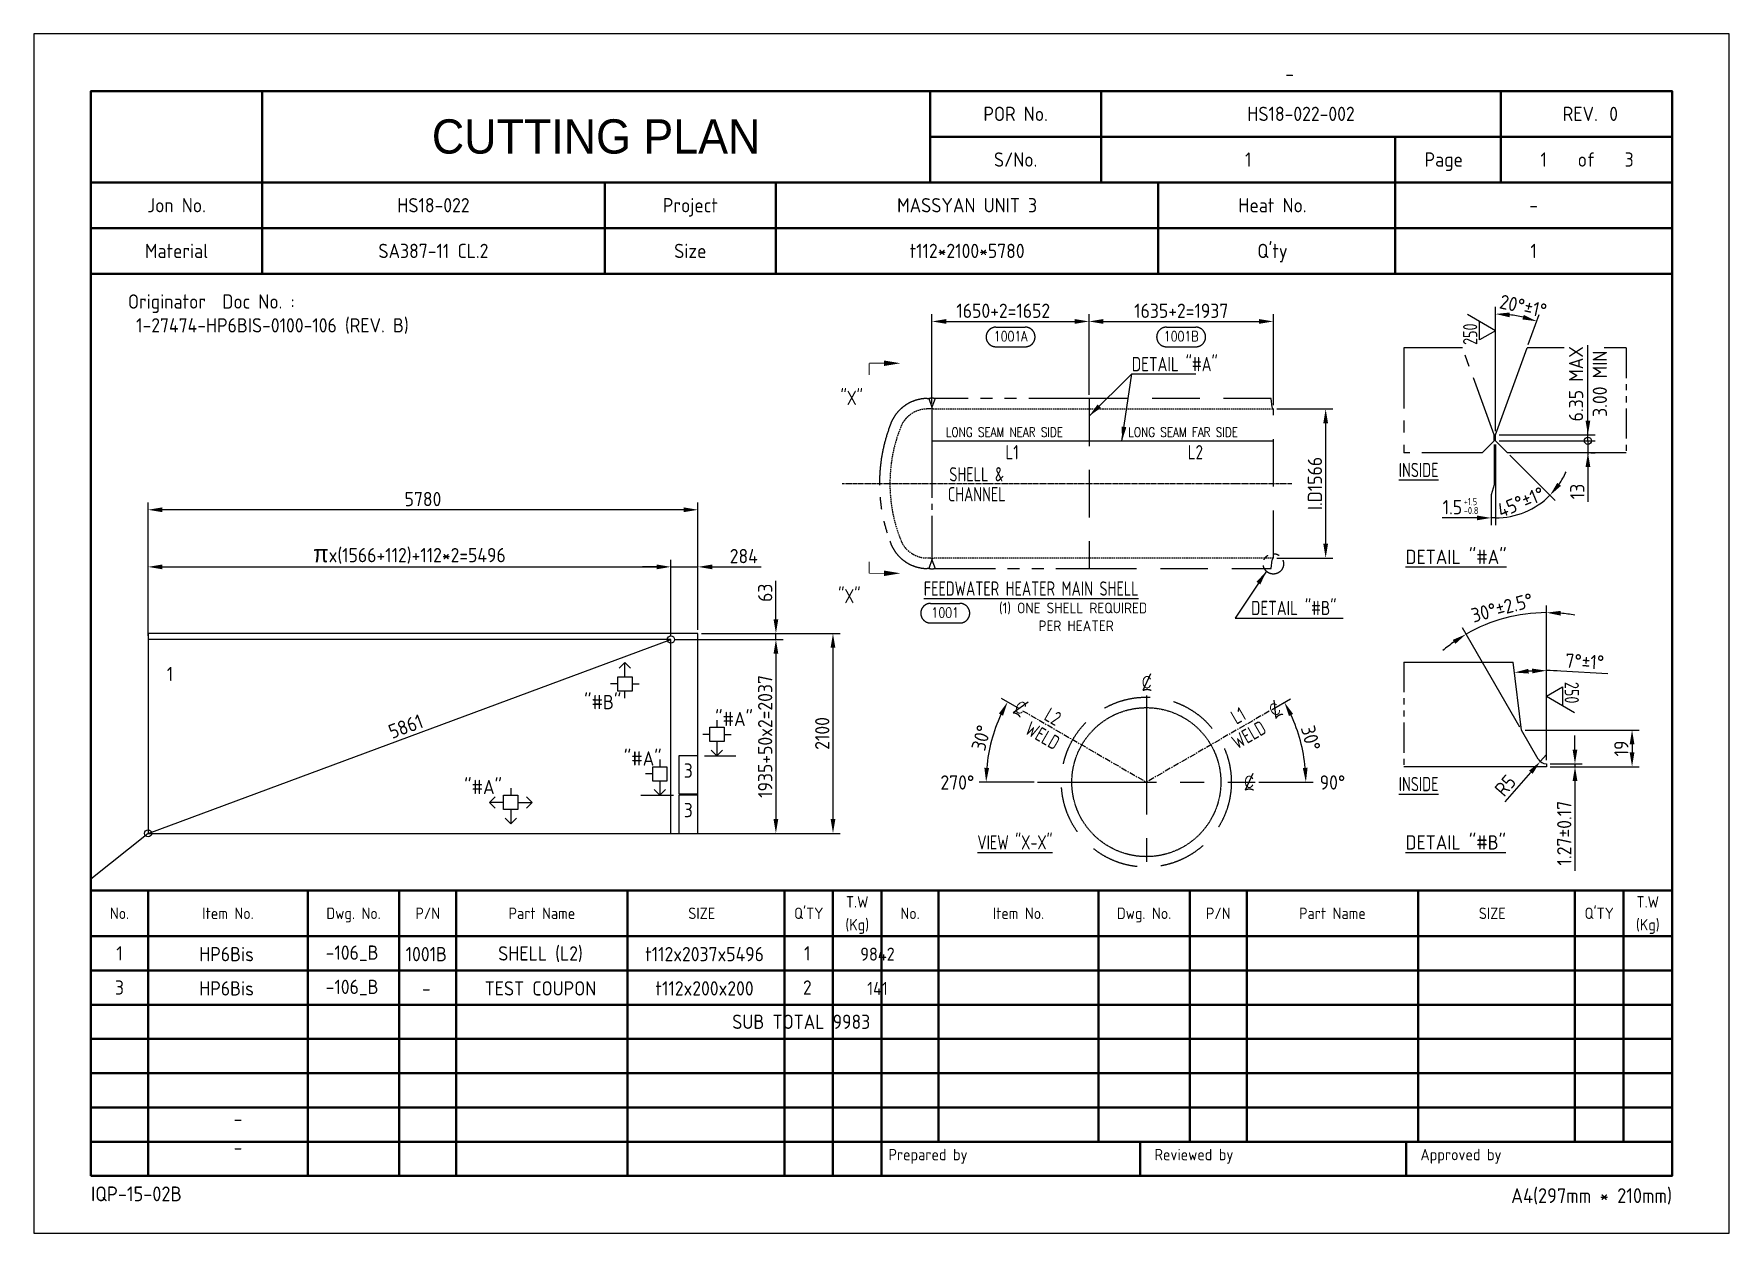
# Model space of a CAD drawing. Header units: millimetres. Extents: x -47360 to 661737, y -45870 to 354580.
# Drawn here: x 0 to 17820, y 20000 to 32600 of the extents above; entities that cross this region are included whole.
import ezdxf
from ezdxf.enums import TextEntityAlignment as Align

# ---------------------------------------------------------------- set-up
doc = ezdxf.new("R2010")
doc.units = ezdxf.units.MM
doc.header["$LTSCALE"] = 10
for name, pattern in [('CENTER', [2, 1.25, -0.25, 0.25, -0.25]), ('CONT', [1, 1, 0]), ('DASHED', [0.75, 0.5, -0.25]), ('PHANTOM', [63.5, 31.75, -6.35, 6.35, -6.35, 6.35, -6.35])]:
    doc.linetypes.add(name, pattern=pattern)
for name, color, linetype in [('01_1  112x5495.59247272367x2037', 7, 'Continuous'), ('03_4  112x400x200', 7, 'Continuous'), ('11', 2, 'Continuous'), ('12', 1, 'CENTER'), ('13', 4, 'PHANTOM'), ('14', 3, 'DASHED'), ('15', 7, 'Continuous'), ('GEN-ANN', 7, 'CONT'), ('GEN-TXT', 7, 'CONT'), ('N01_1  112x5780x2100', 3, 'Continuous'), ('T', 2, 'Continuous')]:
    doc.layers.add(name, color=color, linetype=linetype)
doc.layers.add('PAGE', color=9, linetype='Continuous', plot=False)
doc.layers.add('TITLE', color=15, linetype='Continuous', lineweight=40)
doc.styles.add('FRACTION', font='romans.shx', dxfattribs={"bigfont": 'FRACTION.shx'})
doc.styles.add('SIMPLEX', font='romans.shx', dxfattribs={"width": 0.8})
doc.styles.get("Standard").update_dxf_attribs({"font": 'isocp2.shx', "bigfont": 'whgtxt.shx'})
doc.dimstyles.new('ISO-25', dxfattribs={"dimscale": 60, "dimtxt": 2.5, "dimasz": 2.5, "dimexe": 1.25, "dimexo": 0.625, "dimtad": 1, "dimdec": 0, "dimdsep": 46, "dimtxsty": 'Standard', "dimcen": 2.5, "dimclrt": 2, "dimadec": 0, "dimazin": 0, "dimtfac": 1, "dimtdec": 0, "dimtmove": 0, "dimatfit": 3, "dimfxl": 1, "dimarcsym": 0})

msp = doc.modelspace()

# ---------------------------------------------------------------- texts
at = {"color": 2, "width": 0.8}
for rotation, p in [(90, (15172.88, 29332)), (270, (16091.38, 25791.15))]:
    msp.add_text('250', height=150, rotation=rotation, dxfattribs=at).set_placement(p)
at = {"color": 2}
for s, height, width, p in [('DETAIL "#A"', 150, 0.85, (11541.14, 29055.54)), ('"X"', 150, 0.85, (8479.93, 28700.9, 70960545.69)), ('L1', 150, 0.85, (10213.36, 28129.93, 70960545.69)), ('+1.5', 75, 0.8, (15030.4, 27648.21)), ('-0.8', 75, 0.8, (15030.4, 27554.94)), ('"X"', 150, 0.85, (8454.97, 26617.94, 70960545.69)), ('%%UFEEDWATER HEATER MAIN SHELL', 150, 0.8, (9353.91, 26697.52, 70960545.69)), ('DETAIL "#B"', 150, 0.85, (12794.7, 26493.09)), ('%%UVIEW "X-X"', 150, 0.8, (9918, 24030, 70960545.69))]:
    msp.add_text(s, height=height, dxfattribs=dict(at, width=width)).set_placement(p)
at = {"color": 3, "width": 0.85}
msp.add_text('L2', height=150, dxfattribs=at).set_placement((12129.18, 28129.93, 70960545.69))
at = {"color": 2, "width": 0.8}
for s, p in [('SHELL &', (9911.05, 27972.93)), ('%%UINSIDE', (14555.72, 28018.24)), ('CHANNEL', (9911.05, 27763.23)), ('%%UINSIDE', (14555.72, 24718.24))]:
    msp.add_text(s, height=150, dxfattribs=at).set_placement(p, align=Align.MIDDLE_CENTER)
at = {"color": 2}
for s, p in [('%%UDETAIL "#A"', (14418, 27030)), ('%%UDETAIL "#B"', (14418, 24030))]:
    msp.add_text(s, height=150, dxfattribs=at).set_placement(p)
at = {"color": 2, "width": 0.8}
for s, rotation, p in [('L2', 330, (10711.43, 25426.63)), ('L1', 30, (12660.57, 25437.33)), ('WELD', 330, (10603.56, 25227.87)), ('WELD', 30, (12771.81, 25235.2))]:
    msp.add_text(s, height=150, rotation=rotation, dxfattribs=at).set_placement(p, align=Align.MIDDLE_CENTER)
at = {"color": 2, "char_height": 150, "attachment_point": 5}
for s, insert, rotation in [('6.35 MAX\\P3.00 MIN', (16336.07, 28924.13), 90), ('45°%%P1%%D', (15631.32, 27680.28), 22.5)]:
    msp.add_mtext(s, dxfattribs=dict(at, insert=insert, rotation=rotation))
at = {"color": 2, "attachment_point": 5}
for s, insert, char_height in [('1.5', (14911.16, 27627.16), 150), ('(1) ONE SHELL REQUIRED\\P PER HEATER', (10924.11, 26474.18), 112.5), ('270%%D', (9707.55, 24734.51), 150), ('90%%D', (13650.61, 24734.51), 150)]:
    msp.add_mtext(s, dxfattribs=dict(at, insert=insert, char_height=char_height))
at = {"layer": '11', "style": 'SIMPLEX', "width": 0.8}
for s, p in [('LONG SEAM NEAR SIDE', (9586.92, 28365.97, 70960545.69)), ('LONG SEAM FAR SIDE', (11504.74, 28365.97, 70960545.69))]:
    msp.add_text(s, height=100, dxfattribs=at).set_placement(p)
at = {"layer": 'T'}
for s, p in [('"#B"', (5979.29, 25579.33)), ('"#A"', (7360.19, 25402)), ('"#A"', (6399.81, 24987)), ('"#A"', (4721.73, 24687.33))]:
    msp.add_text(s, height=150, dxfattribs=at).set_placement(p, align=Align.MIDDLE_CENTER)
at = {"layer": 'T', "insert": (988.75, 29863.33), "char_height": 150, "width": 3304.3281, "attachment_point": 1}
msp.add_mtext('Originator  Doc No. : \\P 1-27474-HP6BIS-0100-106 (REV. B)', dxfattribs=at)
at = {"layer": 'T', "color": 2, "char_height": 150, "attachment_point": 5}
for s, insert in [('1', (1431.36, 25874.98)), ('3', (6879.04, 24859.6)), ('3', (6879.04, 24444.6)), ('1', (900, 22940)), ('HP6Bis', (2025, 22931)), ('-106_B', (3345, 22940)), ('1001B', (4125, 22931)), ('SHELL (L2)', (5325, 22931)), ('t112x2037x5496', (7050, 22931)), ('1', (8130, 22940)), ('{\\H0.91667x;\\C256;9842}', (8868.04, 22931)), ('3', (900, 22580)), ('HP6Bis', (2025, 22571)), ('-106_B', (3345, 22580)), ('TEST COUPON', (5325, 22571)), ('t112x200x200', (7050, 22571)), ('2', (8130, 22580)), ('{\\H0.91667x;\\C256;141}', (8868.04, 22571)), ('-', (4125, 22571))]:
    msp.add_mtext(s, dxfattribs=dict(at, insert=insert))
at = {"layer": 'T', "color": 3, "insert": (8066.15, 22220), "char_height": 150, "attachment_point": 5}
msp.add_mtext('SUB TOTAL 9983', dxfattribs=at)

# ---------------------------------------------------------------- blocks, each defined once
blk = doc.blocks.new('CP00')
at = {"layer": 'PAGE'}
blk.add_line((20, 70), (10, 62), dxfattribs=at)
blk.add_lwpolyline([(0, 0), (297, 0), (297, 210), (0, 210)], close=True, dxfattribs=at)
at = {"layer": 'TITLE'}
for p, q in [((40, 184), (40, 200)), ((157, 184), (157, 200)), ((10, 184), (287, 184)), ((10, 168), (287, 168)), ((10, 60), (287, 60)), ((148.5, 16), (287, 16))]:
    blk.add_line(p, q, dxfattribs=at)
at = {"layer": 'TITLE', "color": 8}
for p, q in [((187, 184), (187, 200)), ((257, 184), (257, 192)), ((40, 168), (40, 184)), ((130, 168), (130, 184)), ((238.5, 168), (238.5, 184)), ((10, 176), (287, 176)), ((20, 10), (20, 60)), ((48, 10), (48, 60)), ((64, 10), (64, 60)), ((74, 10), (74, 60)), ((104, 10), (104, 60)), ((131.5, 10), (131.5, 60)), ((140, 10), (140, 60)), ((158.5, 16), (158.5, 60)), ((186.5, 16), (186.5, 60)), ((202.5, 16), (202.5, 60)), ((212.5, 16), (212.5, 60)), ((242.5, 16), (242.5, 60)), ((270, 16), (270, 60)), ((278.5, 16), (278.5, 60)), ((10, 52), (287, 52)), ((10, 46), (287, 46)), ((10, 40), (287, 40)), ((10, 34), (287, 34)), ((10, 28), (287, 28)), ((10, 22), (287, 22)), ((10, 16), (148.5, 16)), ((193.8, 16), (193.8, 10)), ((240.4, 16), (240.4, 10))]:
    blk.add_line(p, q, dxfattribs=at)
at = {"layer": 'TITLE', "color": 9}
for p, q in [((257, 192), (257, 200)), ((157, 192), (287, 192)), ((238.5, 184), (238.5, 192)), ((100, 168), (100, 184)), ((197, 168), (197, 184)), ((148.5, 10), (148.5, 60))]:
    blk.add_line(p, q, dxfattribs=at)
at = {"layer": 'TITLE', "color": 15}
blk.add_lwpolyline([(10, 10), (287, 10), (287, 200), (10, 200)], close=True, dxfattribs=at)
at = {"layer": 'PAGE', "color": 2}
blk.add_attdef('ATT_NESTINGPLANNO', text='', height=2.5, dxfattribs=at).set_placement((220, 203), align=Align.MIDDLE_CENTER)
for tag, p in [('ATT_OWNERITEMNO', (35, 7.09)), ('ATT_PARTNAME', (35, 2.09))]:
    blk.add_attdef(tag, text='', height=2.5, dxfattribs=at).set_placement(p, align=Align.MIDDLE_LEFT)
at = {"layer": 'TITLE', "color": 2}
for s, height, p in [('POR No.', 2.5, (172, 196)), ('S/No.', 2.5, (172, 188)), ('Page', 2.5, (247, 188)), ('of', 2.5, (272, 188)), ('Jon No.', 2.5, (25, 180)), ('Project', 2.5, (115, 180)), ('Heat No.', 2.5, (217, 180)), ('-', 2.5, (262.75, 180)), ('Material', 2.5, (25, 172)), ('Size', 2.5, (115, 172)), ("Q'ty", 2.5, (217, 172)), ('No.', 2, (15, 56)), ('Item No.', 2, (34, 56)), ('Dwg. No.', 2, (56, 56)), ('P/N', 2, (69, 56)), ('Part Name', 2, (89, 56)), ('SIZE', 2, (117, 56)), ("Q'TY", 2, (135.75, 56)), ('T.W', 2, (144.25, 58)), ('No.', 2, (153.5, 56)), ('Item No.', 2, (172.5, 56)), ('Dwg. No.', 2, (194.5, 56)), ('P/N', 2, (207.5, 56)), ('Part Name', 2, (227.5, 56)), ('SIZE', 2, (255.5, 56)), ("Q'TY", 2, (274.25, 56)), ('T.W', 2, (282.75, 58)), ('(Kg)', 2, (144.25, 54)), ('(Kg)', 2, (282.75, 54))]:
    blk.add_text(s, height=height, dxfattribs=at).set_placement(p, align=Align.MIDDLE_CENTER)
blk.add_text('REV.', height=2.5, dxfattribs=at).set_placement((274, 196), align=Align.MIDDLE_RIGHT)
blk.add_text('0', height=2.5, dxfattribs=at).set_placement((276, 196), align=Align.MIDDLE_LEFT)
for s, height, p in [('Prepared by', 2, (149.73, 12.75)), ('Reviewed by', 2, (196.33, 12.75)), ('Approved by', 2, (242.93, 12.75)), ('IQP-15-02B', 2.594, (10, 5.57))]:
    blk.add_text(s, height=height, dxfattribs=at).set_placement(p)
blk.add_text('A4(297mm * 210mm)', height=2.5936, dxfattribs=at).set_placement((287, 5.26), align=Align.RIGHT)
at = {"layer": 'TITLE', "color": 3, "insert": (98.5, 192), "char_height": 6, "width": 59.896, "attachment_point": 5}
blk.add_mtext('{\\fHYHeadLine-Medium|b0|i0|c129|p18;CUTTING PLAN}', dxfattribs=at)
at = {"layer": 'TITLE', "color": 2}
for tag, height, p in [('ATT_PORNO', 2.5, (222, 196)), ('ATT_CUTTINGPLANNO', 2.5, (212.75, 188)), ('ATT_PAGENO', 2.5, (264.5, 188)), ('ATT_PAGESUBTOTAL', 2.5, (279.5, 188)), ('ATT_WONO', 2.5, (70, 180)), ('ATT_PROJECT', 2.5, (163.5, 180)), ('ATT_PORWEIGHT', 2, (278.5, 89)), ('ATT_NETWEIGHT', 2, (278.5, 83)), ('ATT_SAVEWEIGHT', 2, (278.5, 77)), ('ATT_SCRAPWEIGHT', 2, (278.5, 71)), ('ATT_CUTTING', 2, (278.5, 65))]:
    blk.add_attdef(tag, text='', height=height, dxfattribs=at).set_placement(p, align=Align.MIDDLE_CENTER)
at = {"layer": 'TITLE', "color": 3}
for tag, p in [('ATT_MATERIAL', (70, 172)), ('ATT_SIZE', (163.5, 172)), ('ATT_QTY', (262.75, 172))]:
    blk.add_attdef(tag, text='', height=2.5, dxfattribs=at).set_placement(p, align=Align.MIDDLE_CENTER)
blk = doc.blocks.new('_Small')
at = {"color": 0, "linetype": 'ByBlock', "lineweight": -2}
blk.add_circle((0, 0), 0.25, dxfattribs=at)
blk = doc.blocks.new('*D48')
at = {"color": 0, "lineweight": -2, "transparency": 16777216}
for p, q in [((16336, 28538), (16336, 28688)), ((15402, 28388), (16411, 28388)), ((16336, 28325), (16336, 28388)), ((15402, 28325), (16411, 28325)), ((16336, 28325), (16336, 28175))]:
    blk.add_line(p, q, dxfattribs=at)
at = {"color": 0, "transparency": 16777216}
blk.add_solid([(16311, 28538), (16361, 28538), (16336, 28388)], dxfattribs=at)
at = {"layer": 'Defpoints', "color": 0, "transparency": 16777216}
for p in [(15364, 28388), (16336, 28388), (15364, 28325)]:
    blk.add_point(p, dxfattribs=at)
at = {"color": 0, "lineweight": -2, "transparency": 16777216, "xscale": 150, "yscale": 150, "zscale": 150, "rotation": 90}
blk.add_blockref('_Small', (16336, 28325), dxfattribs=at)
blk = doc.blocks.new('*D49')
at = {"color": 0, "lineweight": -2, "transparency": 16777216}
for p, q in [((16336, 28325), (16336, 28475)), ((15402, 28325), (16411, 28325)), ((16336, 28325), (16336, 28200)), ((16366, 28200), (16411, 28200)), ((16336, 28050), (16336, 27684))]:
    blk.add_line(p, q, dxfattribs=at)
at = {"color": 0, "transparency": 16777216}
blk.add_solid([(16311, 28050), (16361, 28050), (16336, 28200)], dxfattribs=at)
at = {"layer": 'Defpoints', "color": 0, "transparency": 16777216}
for p in [(15364, 28325), (16329, 28200), (16336, 28200)]:
    blk.add_point(p, dxfattribs=at)
at = {"color": 2, "transparency": 16777216, "insert": (16224, 27792), "char_height": 150, "attachment_point": 5, "rotation": 90}
blk.add_mtext('13', dxfattribs=at)
blk = doc.blocks.new('_None')
blk = doc.blocks.new('*D51')
at = {"color": 0, "lineweight": -2, "transparency": 16777216}
for p, q in [((15364, 28426), (15364, 29732)), ((15709, 29335), (15824, 29651))]:
    blk.add_line(p, q, dxfattribs=at)
blk.add_arc((15364, 28388), 1269, 76.7786, 83.2214, dxfattribs=at)
at = {"color": 0, "transparency": 16777216}
for points in [[(15513, 29623), (15515, 29673), (15364, 29657)], [(15662, 29647), (15647, 29600), (15798, 29581)]]:
    blk.add_solid(points, dxfattribs=at)
at = {"layer": 'Defpoints', "color": 0, "transparency": 16777216}
for p in [(15512, 29649), (15696, 29300), (15364, 28388), (15364, 28388), (15364, 28325)]:
    blk.add_point(p, dxfattribs=at)
at = {"color": 2, "transparency": 16777216, "insert": (15656, 29739), "char_height": 150, "attachment_point": 5, "rotation": 347.8243}
blk.add_mtext('20°%%P1%%D', dxfattribs=at)
blk = doc.blocks.new('*D52')
at = {"color": 0, "lineweight": -2, "transparency": 16777216}
for p, q in [((16200, 25080), (16200, 25230)), ((15938, 24930), (16275, 24930)), ((15938, 24900), (16275, 24900)), ((16200, 24930), (16200, 24900)), ((16200, 24750), (16200, 23805))]:
    blk.add_line(p, q, dxfattribs=at)
at = {"color": 0, "transparency": 16777216}
for points in [[(16175, 25080), (16225, 25080), (16200, 24930)], [(16175, 24750), (16225, 24750), (16200, 24900)]]:
    blk.add_solid(points, dxfattribs=at)
at = {"layer": 'Defpoints', "color": 0, "transparency": 16777216}
for p in [(15900, 24930), (15900, 24900), (16200, 24900)]:
    blk.add_point(p, dxfattribs=at)
at = {"color": 2, "transparency": 16777216, "insert": (16087, 24202), "char_height": 150, "attachment_point": 5, "rotation": 90}
blk.add_mtext('1.27%%P0.17', dxfattribs=at)
blk = doc.blocks.new('*D53')
at = {"color": 0, "lineweight": -2, "transparency": 16777216}
for p, q in [((15675, 25285), (16875, 25285)), ((16800, 25135), (16800, 25050)), ((15938, 24900), (16875, 24900))]:
    blk.add_line(p, q, dxfattribs=at)
at = {"color": 0, "transparency": 16777216}
for points in [[(16775, 25135), (16825, 25135), (16800, 25285)], [(16775, 25050), (16825, 25050), (16800, 24900)]]:
    blk.add_solid(points, dxfattribs=at)
at = {"layer": 'Defpoints', "color": 0, "transparency": 16777216}
for p in [(15638, 25285), (15900, 24900), (16800, 24900)]:
    blk.add_point(p, dxfattribs=at)
at = {"color": 2, "transparency": 16777216, "insert": (16687, 25092), "char_height": 150, "attachment_point": 5, "rotation": 90}
blk.add_mtext('19', dxfattribs=at)
blk = doc.blocks.new('*D54')
at = {"color": 0, "lineweight": -2, "transparency": 16777216}
for p, q in [((15900, 24968), (15900, 25985)), ((16050, 25906), (16544, 25879))]:
    blk.add_line(p, q, dxfattribs=at)
for start, end in [(93.1105, 93.8895), (86.8895, 90)]:
    blk.add_arc((15900, 23147), 2763, start, end, dxfattribs=at)
at = {"color": 0, "transparency": 16777216}
for points in [[(15715, 25879), (15710, 25929), (15563, 25890)], [(15749, 25931), (15751, 25881), (15900, 25910)]]:
    blk.add_solid(points, dxfattribs=at)
at = {"layer": 'Defpoints', "color": 0, "transparency": 16777216}
for p in [(15550, 26000), (15675, 25901), (15638, 25285), (15900, 24930), (15900, 24900)]:
    blk.add_point(p, dxfattribs=at)
at = {"color": 2, "transparency": 16777216, "insert": (16303, 26005), "char_height": 150, "attachment_point": 5, "rotation": 356.8895}
blk.add_mtext('7°%%P1%%D', dxfattribs=at)
blk = doc.blocks.new('*D55')
at = {"color": 0, "lineweight": -2, "transparency": 16777216}
for p, q in [((15900, 24968), (15900, 26594)), ((15619, 25317), (15018, 26358))]:
    blk.add_line(p, q, dxfattribs=at)
for start, end in [(90, 120), (79.8224, 84.9112), (125.0888, 130.1776)]:
    blk.add_arc((15900, 24830), 1689, start, end, dxfattribs=at)
at = {"color": 0, "transparency": 16777216}
for points in [[(16049, 26488), (16051, 26538), (15900, 26519)], [(14915, 26233), (14942, 26191), (15055, 26293)]]:
    blk.add_solid(points, dxfattribs=at)
at = {"layer": 'Defpoints', "color": 0, "transparency": 16777216}
for p in [(15607, 26494), (15638, 25285), (15813, 24980), (15900, 24930), (15900, 24900)]:
    blk.add_point(p, dxfattribs=at)
at = {"color": 2, "transparency": 16777216, "insert": (15434, 26571), "char_height": 150, "attachment_point": 5, "rotation": 15}
blk.add_mtext('30°%%P2.5%%D', dxfattribs=at)
blk = doc.blocks.new('*D56')
at = {"color": 0, "lineweight": -2, "transparency": 16777216}
for p, q in [((15900, 25030), (15834, 24954)), ((15467, 24531), (15736, 24841))]:
    blk.add_line(p, q, dxfattribs=at)
at = {"color": 0, "transparency": 16777216}
blk.add_solid([(15717, 24858), (15755, 24825), (15834, 24954)], dxfattribs=at)
at = {"layer": 'Defpoints', "color": 0, "transparency": 16777216}
for p in [(15834, 24954), (15900, 25030)]:
    blk.add_point(p, dxfattribs=at)
at = {"color": 2, "transparency": 16777216, "insert": (15467, 24703), "char_height": 150, "attachment_point": 5, "rotation": 49.0598}
blk.add_mtext('R5', dxfattribs=at)
blk = doc.blocks.new('SECT')
at = {"const_width": 0.01}
for points in [[(0, 0.163), (0, 0)], [(0, 0), (0.128, 0)]]:
    blk.add_lwpolyline(points, dxfattribs=at)
blk.add_solid([(-0.03, 0.163), (0.03, 0.163), (0, 0.343)])
blk = doc.blocks.new('$PNBR')
at = {"layer": 'GEN-ANN', "color": 7, "linetype": 'CONT'}
for p, q in [((0.125, 0.125), (0.5, 0.125)), ((0.125, -0.125), (0.5, -0.125))]:
    blk.add_line(p, q, dxfattribs=at)
for centre, start, end in [((0.125, 0), 90, 270), ((0.5, 0), 270, 90)]:
    blk.add_arc(centre, 0.125, start, end, dxfattribs=at)
at = {"layer": 'GEN-ANN', "color": 7, "linetype": 'CONT', "style": 'FRACTION'}
blk.add_attdef('PNB', text='', height=0.0938, dxfattribs=at).set_placement((0.313, -0.046), align=Align.CENTER)
blk = doc.blocks.new('*D58')
at = {"color": 0, "lineweight": -2, "transparency": 16777216}
for p, q in [((9440, 28716), (9440, 29654)), ((11092, 28807), (11092, 29654)), ((9590, 29579), (10942, 29579))]:
    blk.add_line(p, q, dxfattribs=at)
at = {"color": 0, "transparency": 16777216}
for points in [[(9590, 29604), (9590, 29554), (9440, 29579)], [(10942, 29604), (10942, 29554), (11092, 29579)]]:
    blk.add_solid(points, dxfattribs=at)
at = {"layer": 'Defpoints', "color": 0, "transparency": 16777216}
for p in [(11092, 29579), (11092, 28769), (9440, 28678)]:
    blk.add_point(p, dxfattribs=at)
at = {"color": 2, "transparency": 16777216, "insert": (10190, 29691), "char_height": 150, "attachment_point": 5}
blk.add_mtext('1650+2=1652', dxfattribs=at)
blk = doc.blocks.new('*D59')
at = {"color": 0, "lineweight": -2, "transparency": 16777216}
for p, q in [((11092, 28807), (11092, 29654)), ((13029, 28698), (13029, 29654)), ((11242, 29579), (12879, 29579))]:
    blk.add_line(p, q, dxfattribs=at)
at = {"color": 0, "transparency": 16777216}
for points in [[(11242, 29604), (11242, 29554), (11092, 29579)], [(12879, 29604), (12879, 29554), (13029, 29579)]]:
    blk.add_solid(points, dxfattribs=at)
at = {"layer": 'Defpoints', "color": 0, "transparency": 16777216}
for p in [(13029, 29579), (11092, 28769), (13029, 28660)]:
    blk.add_point(p, dxfattribs=at)
at = {"color": 2, "transparency": 16777216, "insert": (12061, 29691), "char_height": 150, "attachment_point": 5}
blk.add_mtext('1635+2=1937', dxfattribs=at)
blk = doc.blocks.new('*D60')
at = {"color": 0, "lineweight": -2, "transparency": 16777216}
for p, q in [((13067, 28659), (13654, 28659)), ((13579, 28509), (13579, 27243)), ((13067, 27093), (13654, 27093))]:
    blk.add_line(p, q, dxfattribs=at)
at = {"color": 0, "transparency": 16777216}
for points in [[(13554, 28509), (13604, 28509), (13579, 28659)], [(13554, 27243), (13604, 27243), (13579, 27093)]]:
    blk.add_solid(points, dxfattribs=at)
at = {"layer": 'Defpoints', "color": 0, "transparency": 16777216}
for p in [(13029, 28659), (13029, 27093), (13579, 27093)]:
    blk.add_point(p, dxfattribs=at)
at = {"color": 2, "transparency": 16777216, "insert": (13466, 27876), "char_height": 150, "attachment_point": 5, "rotation": 90}
blk.add_mtext('I.D1566', dxfattribs=at)
blk = doc.blocks.new('*D61')
at = {"color": 0, "lineweight": -2, "transparency": 16777216}
for p, q in [((1200, 26274), (1200, 27075)), ((1350, 27000), (6546, 27000)), ((6696, 26274), (6696, 27075))]:
    blk.add_line(p, q, dxfattribs=at)
at = {"color": 0, "transparency": 16777216}
for points in [[(1350, 27025), (1350, 26975), (1200, 27000)], [(6546, 27025), (6546, 26975), (6696, 27000)]]:
    blk.add_solid(points, dxfattribs=at)
at = {"layer": 'Defpoints', "color": 0, "transparency": 16777216}
for p in [(6696, 27000), (1200, 26237), (6696, 26237)]:
    blk.add_point(p, dxfattribs=at)
at = {"color": 2, "transparency": 16777216, "insert": (3948, 27131), "char_height": 150, "attachment_point": 5}
blk.add_mtext('{\\fGulim|b0|i0|c129|p50;\\H1.2x;π}x(1566+112)+112*2=5496', dxfattribs=at)
blk = doc.blocks.new('*D62')
at = {"color": 0, "lineweight": -2, "transparency": 16777216}
for p, q in [((6546, 27000), (6396, 27000)), ((6696, 26274), (6696, 27075)), ((6696, 27000), (6980, 27000)), ((6980, 26338), (6980, 27075)), ((7130, 27000), (7644, 27000))]:
    blk.add_line(p, q, dxfattribs=at)
at = {"color": 0, "transparency": 16777216}
for points in [[(6546, 27025), (6546, 26975), (6696, 27000)], [(7130, 27025), (7130, 26975), (6980, 27000)]]:
    blk.add_solid(points, dxfattribs=at)
at = {"layer": 'Defpoints', "color": 0, "transparency": 16777216}
for p in [(6980, 27000), (6696, 26237), (6980, 26300)]:
    blk.add_point(p, dxfattribs=at)
at = {"color": 2, "transparency": 16777216, "insert": (7462, 27113), "char_height": 150, "attachment_point": 5}
blk.add_mtext('284', dxfattribs=at)
blk = doc.blocks.new('*D63')
at = {"color": 0, "lineweight": -2, "transparency": 16777216}
for p, q in [((1200, 26337.5), (1200, 27675)), ((6980, 26337.5), (6980, 27675)), ((6830, 27600), (1350, 27600))]:
    blk.add_line(p, q, dxfattribs=at)
at = {"color": 0, "transparency": 16777216}
for points in [[(1350, 27625), (1350, 27575), (1200, 27600)], [(6830, 27625), (6830, 27575), (6980, 27600)]]:
    blk.add_solid(points, dxfattribs=at)
at = {"layer": 'Defpoints', "color": 0, "transparency": 16777216}
for p in [(1200, 27600), (1200, 26300), (6980, 26300)]:
    blk.add_point(p, dxfattribs=at)
at = {"color": 2, "transparency": 16777216, "insert": (4090, 27712.5), "char_height": 150, "attachment_point": 5}
blk.add_mtext('5780', dxfattribs=at)
blk = doc.blocks.new('*D64')
at = {"color": 0, "lineweight": -2, "transparency": 16777216}
for p, q in [((6733, 26237), (7875, 26237)), ((7800, 26087), (7800, 24350)), ((6733, 24200), (7875, 24200))]:
    blk.add_line(p, q, dxfattribs=at)
at = {"color": 0, "transparency": 16777216}
for points in [[(7775, 26087), (7825, 26087), (7800, 26237)], [(7775, 24350), (7825, 24350), (7800, 24200)]]:
    blk.add_solid(points, dxfattribs=at)
at = {"layer": 'Defpoints', "color": 0, "transparency": 16777216}
for p in [(6696, 26237), (6696, 24200), (7800, 24200)]:
    blk.add_point(p, dxfattribs=at)
at = {"color": 2, "transparency": 16777216, "insert": (7687, 25218), "char_height": 150, "attachment_point": 5, "rotation": 90}
blk.add_mtext('1935+50x2=2037', dxfattribs=at)
blk = doc.blocks.new('*D65')
at = {"color": 0, "lineweight": -2, "transparency": 16777216}
for p, q in [((7800, 26450), (7800, 26855)), ((6733, 26237), (7875, 26237)), ((7018, 26300), (7875, 26300)), ((7800, 26237), (7800, 26300)), ((7800, 26087), (7800, 25937))]:
    blk.add_line(p, q, dxfattribs=at)
at = {"color": 0, "transparency": 16777216}
for points in [[(7775, 26450), (7825, 26450), (7800, 26300)], [(7775, 26087), (7825, 26087), (7800, 26237)]]:
    blk.add_solid(points, dxfattribs=at)
at = {"layer": 'Defpoints', "color": 0, "transparency": 16777216}
for p in [(6696, 26237), (6980, 26300), (7800, 26300)]:
    blk.add_point(p, dxfattribs=at)
at = {"color": 2, "transparency": 16777216, "insert": (7687, 26728), "char_height": 150, "attachment_point": 5, "rotation": 90}
blk.add_mtext('63', dxfattribs=at)
blk = doc.blocks.new('*D66')
at = {"color": 0, "lineweight": -2, "transparency": 16777216}
for p, q in [((7018, 26300), (8475, 26300)), ((8400, 26150), (8400, 24350)), ((7018, 24200), (8475, 24200))]:
    blk.add_line(p, q, dxfattribs=at)
at = {"color": 0, "transparency": 16777216}
for points in [[(8375, 26150), (8425, 26150), (8400, 26300)], [(8375, 24350), (8425, 24350), (8400, 24200)]]:
    blk.add_solid(points, dxfattribs=at)
at = {"layer": 'Defpoints', "color": 0, "transparency": 16777216}
for p in [(6980, 26300), (6980, 24200), (8400, 24200)]:
    blk.add_point(p, dxfattribs=at)
at = {"color": 2, "transparency": 16777216, "insert": (8287, 25250), "char_height": 150, "attachment_point": 5, "rotation": 90}
blk.add_mtext('2100', dxfattribs=at)
blk = doc.blocks.new('*D67')
at = {"color": 0, "lineweight": -2, "transparency": 16777216}
blk.add_line((1200, 24200), (6696, 26237), dxfattribs=at)
at = {"layer": 'Defpoints', "color": 0, "transparency": 16777216}
for p in [(6696, 26237), (6696, 26237), (1200, 24200)]:
    blk.add_point(p, dxfattribs=at)
at = {"color": 0, "lineweight": -2, "transparency": 16777216, "xscale": 150, "yscale": 150, "zscale": 150}
for p, rotation in [((6696, 26237), 20.3377621138061), ((1200, 24200), 200.3377621138061)]:
    blk.add_blockref('_Small', p, dxfattribs=dict(at, rotation=rotation))
at = {"color": 2, "transparency": 16777216, "insert": (3909, 25324), "char_height": 150, "attachment_point": 5, "rotation": 20.3378}
blk.add_mtext('5861', dxfattribs=at)
blk = doc.blocks.new('$CL')
at = {"layer": 'GEN-TXT', "color": 2, "linetype": 'CONT'}
blk.add_line((0.031, 0.069), (-0.031, -0.069), dxfattribs=at)
blk.add_arc((0.003, -0.131), 0.0703, 61.7604, 118.2396, dxfattribs=at)
at = {"layer": 'GEN-TXT', "color": 2, "linetype": 'CONT', "style": 'FRACTION'}
blk.add_text('C', height=0.0938, dxfattribs=at).set_placement((0, 0), align=Align.MIDDLE)
blk = doc.blocks.new('*D69')
at = {"color": 0, "lineweight": -2, "transparency": 16777216}
for p, q in [((10361, 25508), (10170, 25618)), ((10514, 24738), (9935, 24738))]:
    blk.add_line(p, q, dxfattribs=at)
blk.add_arc((11694, 24738), 1685, 155.1037, 174.8963, dxfattribs=at)
at = {"color": 0, "transparency": 16777216}
for points in [[(10144, 25459), (10188, 25436), (10235, 25580)], [(10041, 24887), (9991, 24889), (10010, 24738)]]:
    blk.add_solid(points, dxfattribs=at)
at = {"layer": 'Defpoints', "color": 0, "transparency": 16777216}
for p in [(10394, 25489), (10111, 25314), (10551, 24738), (11694, 24738), (12837, 24738)]:
    blk.add_point(p, dxfattribs=at)
at = {"color": 2, "transparency": 16777216, "insert": (9958, 25203), "char_height": 150, "attachment_point": 5, "rotation": 75}
blk.add_mtext('30°', dxfattribs=at)
blk = doc.blocks.new('*D70')
at = {"color": 0, "lineweight": -2, "transparency": 16777216}
for p, q in [((13018, 25502), (13211, 25614)), ((12875, 24738), (13446, 24738))]:
    blk.add_line(p, q, dxfattribs=at)
blk.add_arc((11694, 24738), 1677, 5.1279, 24.8721, dxfattribs=at)
at = {"color": 0, "transparency": 16777216}
for points in [[(13193, 25432), (13237, 25455), (13146, 25576)], [(13389, 24889), (13339, 24887), (13371, 24738)]]:
    blk.add_solid(points, dxfattribs=at)
at = {"layer": 'Defpoints', "color": 0, "transparency": 16777216}
for p in [(12985, 25484), (13345, 25029), (10551, 24738), (11694, 24738), (12837, 24738)]:
    blk.add_point(p, dxfattribs=at)
at = {"color": 2, "transparency": 16777216, "insert": (13422, 25201), "char_height": 150, "attachment_point": 5, "rotation": 285}
blk.add_mtext('30°', dxfattribs=at)

# ---------------------------------------------------------------- dimensions: what is measured, and where the dimension line sits
dim = msp.add_linear_dim(base=(11092.19, 29578.63), p1=(9440.09, 28678.06), p2=(11092.19, 28769.06), text='1650+2=<>', dimstyle='ISO-25')
dim.commit()
dim.dimension.update_dxf_attribs({"geometry": '*D58', "text_midpoint": (10190.09, 29578.63), "dimtype": 160})
for base, p1, p2, text, picture, middle in [((13029.3, 29578.63), (11092.19, 28769.06), (13029.3, 28660.33), '1635+2=<>', '*D59', (12060.74, 29691.15)), ((6695.59, 27000), (1200, 26237), (6695.59, 26237), '{\\fGulim|b0|i0|c129|p50;\\H1.2x;π}x(1566+112)+112*2=<>', '*D61', (3947.8, 27131.25))]:
    dim = msp.add_linear_dim(base=base, p1=p1, p2=p2, text=text, dimstyle='ISO-25')
    dim.commit()
    dim.dimension.update_dxf_attribs({"geometry": picture, "text_midpoint": middle})
dim = msp.add_angular_dim_2l(base=(15511.54, 29648.52), line1=((15364.26, 28388.5), (15696.02, 29300)), line2=((15364.26, 28325), (15364.26, 28388.5)), text='<>%%P1%%D', dimstyle='ISO-25')
dim.commit()
dim.dimension.update_dxf_attribs({"geometry": '*D51', "text_midpoint": (15631.82, 29628.57), "dimtype": 162})
for base, p1, p2, text, picture, middle in [((13579.2, 27093.06), (13029.3, 28659.06), (13029.3, 27093.06), 'I.D<>', '*D60', (13465.65, 27876.06)), ((7800, 24200), (6695.59, 26237), (6695.59, 24200), '1935+50x2=<>', '*D64', (7687.45, 25218.5)), ((16800, 24900), (15637.54, 25284.6), (15900, 24900), '19', '*D53', (16687.5, 25092.3)), ((16200, 24900), (15900, 24930), (15900, 24900), '1.27%%P0.17', '*D52', (16087.49, 24202.5))]:
    dim = msp.add_linear_dim(base=base, p1=p1, p2=p2, angle=90, text=text, dimstyle='ISO-25')
    dim.commit()
    dim.dimension.update_dxf_attribs({"geometry": picture, "text_midpoint": middle})
for base, p2, text, override, picture, middle in [((16336.07, 28388.5), (15364.26, 28388.5), ' ', {"dimblk1": 'Small', "dimsah": 1}, '*D48', (16336.07, 28356.75)), ((16336.07, 28200), (16328.53, 28200), '13', {"dimblk1": 'None', "dimsah": 1}, '*D49', (16223.57, 27791.89))]:
    dim = msp.add_linear_dim(base=base, p1=(15364.26, 28325), p2=p2, angle=90, text=text, dimstyle='ISO-25', override=override)
    dim.commit()
    dim.dimension.update_dxf_attribs({"geometry": picture, "text_midpoint": middle})
for base, p1, p2, picture, middle in [((1200, 27600), (6980, 26300), (1200, 26300), '*D63', (4090, 27712.5)), ((6980, 27000), (6695.59, 26237), (6980, 26300), '*D62', (7461.9, 27112.51))]:
    dim = msp.add_linear_dim(base=base, p1=p1, p2=p2, dimstyle='ISO-25')
    dim.commit()
    dim.dimension.update_dxf_attribs({"geometry": picture, "text_midpoint": middle})
for base, p1, p2, picture, middle in [((7800, 26300), (6695.59, 26237), (6980, 26300), '*D65', (7687.5, 26727.59)), ((8400, 24200), (6980, 26300), (6980, 24200), '*D66', (8287.49, 25250))]:
    dim = msp.add_linear_dim(base=base, p1=p1, p2=p2, angle=90, dimstyle='ISO-25')
    dim.commit()
    dim.dimension.update_dxf_attribs({"geometry": picture, "text_midpoint": middle})
for base, line1, text, picture, middle in [((15606.63, 26493.77), ((15813.4, 24980), (15637.54, 25284.6)), '<>%%P2.5%%D', '*D55', (15433.62, 26570.55)), ((15675.18, 25901.24), ((15637.54, 25284.6), (15549.7, 26000)), '<>%%P1%%D', '*D54', (16303.18, 26005.23))]:
    dim = msp.add_angular_dim_2l(base=base, line1=line1, line2=((15900, 24930), (15900, 24900)), text=text, dimstyle='ISO-25')
    dim.commit()
    dim.dimension.update_dxf_attribs({"geometry": picture, "text_midpoint": middle})
dim = msp.add_aligned_dim(p1=(1200, 24200), p2=(6695.59, 26237), distance=0, dimstyle='ISO-25', override={"dimblk1": 'Small', "dimblk2": 'Small', "dimsah": 1, "dimse1": 1, "dimse2": 1})
dim.commit()
dim.dimension.update_dxf_attribs({"geometry": '*D67', "text_midpoint": (3908.7, 25323.99)})
for base, line2, picture, middle in [((10111.31, 25314.23), ((10393.52, 25489.06), (11694.24, 24738.09)), '*D69', (9958.46, 25203.19)), ((13345.34, 25029.23), ((12985.35, 25483.51), (11694.24, 24738.09)), '*D70', (13422.35, 25201.14))]:
    dim = msp.add_angular_dim_2l(base=base, line1=((10551.11, 24738.09), (12837.37, 24738.09)), line2=line2, dimstyle='ISO-25')
    dim.commit()
    dim.dimension.update_dxf_attribs({"geometry": picture, "text_midpoint": middle})
dim = msp.add_radius_dim(center=(15900, 25030), mpoint=(15834.47, 24954.46), text='R5', dimstyle='ISO-25')
dim.commit()
dim.dimension.update_dxf_attribs({"geometry": '*D56', "text_midpoint": (15467.33, 24702.9)})

# ---------------------------------------------------------------- linework, layer by layer
for p, q in [((16336.07, 28688.5), (16336.07, 29328.75)), ((15349.26, 28287.5), (15349.26, 27863.58)), ((15364.26, 28287.5), (15364.26, 27439.66)), ((15515.78, 28173.48), (15990.29, 27698.97)), ((15349.26, 27863.58), (15319.26, 27756.58)), ((15319.26, 27756.58), (15319.26, 27439.66)), ((15169.26, 27514.66), (14803.05, 27514.66)), ((15364.26, 27514.66), (15319.26, 27514.66)), ((7050.47, 25015), (7380.23, 25015)), ((6379.77, 24600), (6725.05, 24600))]:
    msp.add_line(p, q)
for start, end in [(325.621043, 336.242086), (270, 315)]:
    msp.add_arc((15364.26, 28325), 810.34, start, end)
for points in [[(16052.29, 27851.46), (16013.82, 27883.39), (15937.26, 27752)], [(15169.26, 27539.66), (15169.26, 27489.66), (15319.26, 27514.66)]]:
    msp.add_solid(points)
at = {"layer": '01_1  112x5495.59247272367x2037'}
msp.add_lwpolyline([(6695.59, 24200), (6695.59, 26237), (1200, 26237), (1200, 24200)], close=True, dxfattribs=at)
at = {"layer": '03_4  112x400x200'}
for points in [[(6980, 25015), (6780, 25015), (6780, 24615), (6980, 24615)], [(6980, 24600), (6780, 24600), (6780, 24200), (6980, 24200)]]:
    msp.add_lwpolyline(points, close=True, dxfattribs=at)
at = {"layer": '11', "color": 3}
for p, q in [((15364.26, 28388.5), (15696.02, 29300)), ((16087.59, 29300), (15696.02, 29300)), ((16736.87, 29300), (16505.33, 29300)), ((15364.26, 28325), (15364.26, 28388.5)), ((15489.26, 28200), (15364.26, 28325)), ((16736.87, 28200), (15489.26, 28200)), ((14400, 26000), (15549.7, 26000)), ((15637.54, 25284.6), (15549.7, 26000)), ((15813.4, 24980), (15637.54, 25284.6)), ((15900, 24900), (14400, 24900)), ((15900, 24930), (15900, 24900)), ((15900, 24930), (15900, 24900)), ((15900, 24930), (15900, 24900))]:
    msp.add_line(p, q, dxfattribs=at)
msp.add_arc((15900, 25030), 100, 210, 270, dxfattribs=at)
at = {"layer": '12', "linetype": 'CENTER', "ltscale": 2}
msp.add_line((8497.02, 27876.06), (13223.26, 27876.06), dxfattribs=at)
at = {"layer": '12', "ltscale": 5}
for p in [(10393.52, 25489.06), (12985.35, 25483.51)]:
    msp.add_line(p, (11694.24, 24738.09), dxfattribs=at)
at = {"layer": '12', "linetype": 'CENTER', "ltscale": 100}
for p, q in [((11694.24, 25649.36), (11694.24, 23826.83)), ((10551.11, 24738.09), (12837.37, 24738.09))]:
    msp.add_line(p, q, dxfattribs=at)
at = {"layer": '13', "ltscale": 2}
for p, q in [((15017.5, 29300), (14400, 29300)), ((14400, 29300), (14400, 28200)), ((15349.26, 28388.5), (15017.5, 29300)), ((11092.19, 28769.06), (9473.21, 28769.06)), ((15224.26, 28200), (14400, 28200)), ((15224.26, 28200), (15349.26, 28325)), ((9473.21, 26983.06), (11092.19, 26983.06))]:
    msp.add_line(p, q, dxfattribs=at)
at = {"layer": '13'}
for p, q in [((16736.87, 29300), (16736.87, 28200)), ((9473.21, 28769.06), (9440.09, 28678.06)), ((15349.26, 28325), (15349.26, 28388.5)), ((9440.09, 27074.06), (9473.21, 26983.06)), ((14400, 26000), (14400, 24900))]:
    msp.add_line(p, q, dxfattribs=at)
at = {"layer": '13', "ltscale": 3}
msp.add_line((9440.09, 28678.06), (9440.09, 27074.06), dxfattribs=at)
at = {"layer": '13'}
msp.add_lwpolyline([(9390.09, 28769.06), (9406.97, 28769.06), (9440.09, 28678.06), (9440.09, 27074.06), (9406.97, 26983.06), (9390.09, 26983.06)], dxfattribs=at)
msp.add_circle((13029.3, 27031.79), 107.08, dxfattribs=at)
at = {"layer": '13', "ltscale": 2}
for centre, radius, start, end in [((9392.73, 28355.45), 413.61, 90.36608, 162.394368), ((10605.99, 27876.06), 1717.4, 159.391225, 200.608775), ((9392.73, 27396.66), 413.61, 197.605632, 269.63392)]:
    msp.add_arc(centre, radius, start, end, dxfattribs=at)
at = {"layer": '13'}
for centre, start, end in [((9440.09, 28562.69), 80.882154, 99.117846), ((9440.09, 27189.43), 260.882154, 279.117846)]:
    msp.add_arc(centre, 209.01, start, end, dxfattribs=at)
at = {"layer": '14', "ltscale": 100}
for p, q in [((13005, 28769.06), (11092.19, 28769.06)), ((11092.19, 28769.06), (11092.19, 26983.06)), ((13016.17, 28678.06), (13005, 28769.06)), ((13024.97, 28662.83), (13016.17, 28678.06)), ((13029.3, 27093.06), (13029.3, 28659.06)), ((13024.97, 27089.29), (13016.17, 27074.06)), ((11092.19, 26983.06), (13005, 26983.06)), ((13005, 26983.06), (13016.17, 27074.06))]:
    msp.add_line(p, q, dxfattribs=at)
at = {"layer": '14', "color": 6}
msp.add_line((9453.09, 28659.06), (9440.09, 28672.06), dxfattribs=at)
at = {"layer": '14', "color": 6, "ltscale": 3}
msp.add_line((9453.09, 28659.06), (13029.3, 28659.06), dxfattribs=at)
at = {"layer": '14', "color": 6, "linetype": 'ByBlock'}
msp.add_line((11092.19, 28322.56), (9440.09, 28322.56), dxfattribs=at)
at = {"layer": '14', "linetype": 'DASHED'}
msp.add_line((13029.3, 28322.56), (11092.19, 28322.56), dxfattribs=at)
at = {"layer": '14', "color": 6}
for points in [[(9440.09, 28672.06), (9427.09, 28659.06), (9390.09, 28659.06)], [(9440.09, 27080.06), (9427.09, 27093.06), (9390.09, 27093.06)]]:
    msp.add_lwpolyline(points, dxfattribs=at)
at = {"layer": '14', "ltscale": 100}
for points in [[(13029.3, 28660.33), (13029.3, 28659.06), (13029.3, 28659.06), (13029.3, 28659.06)], [(13029.3, 27091.79), (13029.3, 27093.06), (13029.3, 27093.06), (13029.3, 27093.06)]]:
    msp.add_lwpolyline(points, dxfattribs=at)
at = {"layer": '14', "color": 6, "ltscale": 3}
msp.add_lwpolyline([(13029.3, 27093.06), (9453.09, 27093.06), (9440.09, 27080.06)], dxfattribs=at)
at = {"layer": '14', "ltscale": 100}
msp.add_circle((11694.24, 24738.09), 893, dxfattribs=at)
at = {"layer": '14', "color": 6}
msp.add_circle((11694.24, 24738.09), 783, dxfattribs=at)
at = {"layer": '14', "color": 6, "ltscale": 3}
for centre, radius, start, end in [((9392.74, 28355.45), 303.62, 90.5, 153.973975), ((10605.99, 27876.06), 1607.4, 157.596868, 202.403132), ((9392.74, 27396.67), 303.62, 206.026025, 269.5)]:
    msp.add_arc(centre, radius, start, end, dxfattribs=at)
at = {"layer": '14', "ltscale": 100}
for centre, start, end in [((13029.3, 28665.33), 210, 270), ((13029.3, 27086.79), 90, 150)]:
    msp.add_arc(centre, 5, start, end, dxfattribs=at)
at = {"layer": '15'}
for p, q in [((15364.26, 29481.37), (15069.07, 29651.8)), ((15195.46, 29383.91), (15195.46, 29578.83)), ((15364.26, 29481.37), (15195.46, 29383.91)), ((11540.81, 29029.97), (12214.08, 29029.97)), ((12627.36, 26460.61), (13763.25, 26460.61)), ((15900, 25641.79), (16068.8, 25739.24)), ((16068.8, 25739.24), (16068.8, 25544.33)), ((15900, 25641.79), (16195.2, 25471.35))]:
    msp.add_line(p, q, dxfattribs=at)
at = {"layer": 'N01_1  112x5780x2100'}
msp.add_lwpolyline([(6980, 24200), (6980, 26300), (1200, 26300), (1200, 24200)], close=True, dxfattribs=at)
at = {"layer": 'T'}
for p, q in [((6212.8, 25845.46), (6212.8, 25995.46)), ((6137.8, 25770.46), (6062.8, 25770.46)), ((6212.8, 25620.46), (6212.8, 25695.46)), ((6287.8, 25770.46), (6362.8, 25770.46)), ((7180.12, 25390), (7180.12, 25315)), ((7105.12, 25240), (7030.12, 25240)), ((7180.12, 25165), (7180.12, 25015)), ((7255.12, 25240), (7330.12, 25240)), ((6579.88, 24975), (6579.88, 24900)), ((6504.88, 24825), (6429.88, 24825)), ((5012.8, 24675.33), (5012.8, 24600.33)), ((6579.88, 24750), (6579.88, 24600)), ((4937.8, 24525.33), (4787.8, 24525.33)), ((5012.8, 24450.33), (5012.8, 24300.33)), ((5087.8, 24525.33), (5237.8, 24525.33))]:
    msp.add_line(p, q, dxfattribs=at)
for points in [[(6137.8, 25845.46), (6287.8, 25845.46), (6287.8, 25695.46), (6137.8, 25695.46)], [(7105.12, 25315), (7255.12, 25315), (7255.12, 25165), (7105.12, 25165)], [(6504.88, 24900), (6654.88, 24900), (6654.88, 24750), (6504.88, 24750)], [(4937.8, 24600.33), (5087.8, 24600.33), (5087.8, 24450.33), (4937.8, 24450.33)]]:
    msp.add_lwpolyline(points, close=True, dxfattribs=at)
for points in [[(6152.8, 25935.46), (6212.8, 25995.46), (6272.8, 25935.46)], [(7120.12, 25075), (7180.12, 25015), (7240.12, 25075)], [(6519.88, 24660), (6579.88, 24600), (6639.88, 24660)], [(4847.8, 24585.33), (4787.8, 24525.33), (4847.8, 24465.33)], [(5177.8, 24585.33), (5237.8, 24525.33), (5177.8, 24465.33)], [(4952.8, 24360.33), (5012.8, 24300.33), (5072.8, 24360.33)]]:
    msp.add_lwpolyline(points, dxfattribs=at)

# ---------------------------------------------------------------- block references
ref = msp.add_blockref('CP00', (0, 20000), dxfattribs=dict(xscale=60, yscale=60, zscale=60))
ref.add_attrib('ATT_WONO', 'HS18-022', dxfattribs={"layer": 'TITLE', "color": 2, "height": 150}).set_placement((4200, 30800), align=Align.MIDDLE_CENTER)
ref.add_attrib('ATT_PROJECT', 'MASSYAN UNIT 3', dxfattribs={"layer": 'TITLE', "color": 2, "height": 150}).set_placement((9810, 30800), align=Align.MIDDLE_CENTER)
ref.add_attrib('ATT_PORNO', 'HS18-022-002', dxfattribs={"layer": 'TITLE', "color": 2, "height": 150}).set_placement((13320, 31760), align=Align.MIDDLE_CENTER)
ref.add_attrib('ATT_OWNERITEMNO', '-', dxfattribs={"layer": 'PAGE', "color": 2, "height": 150}).set_placement((2100, 21200), align=Align.MIDDLE_LEFT)
ref.add_attrib('ATT_PARTNAME', '-', dxfattribs={"layer": 'PAGE', "color": 2, "height": 150}).set_placement((2100, 20900), align=Align.MIDDLE_LEFT)
ref.add_attrib('ATT_MATERIAL', 'SA387-11 CL.2', dxfattribs={"layer": 'TITLE', "color": 3, "height": 150}).set_placement((4200, 30320), align=Align.MIDDLE_CENTER)
ref.add_attrib('ATT_SIZE', 't112*2100*5780', dxfattribs={"layer": 'TITLE', "color": 3, "height": 150}).set_placement((9810, 30320), align=Align.MIDDLE_CENTER)
ref.add_attrib('ATT_QTY', '1', dxfattribs={"layer": 'TITLE', "color": 3, "height": 150}).set_placement((15765, 30320), align=Align.MIDDLE_CENTER)
ref.add_attrib('ATT_NESTINGPLANNO', '-', dxfattribs={"layer": 'PAGE', "color": 2, "height": 150}).set_placement((13200, 32180), align=Align.MIDDLE_CENTER)
ref.add_attrib('ATT_CUTTINGPLANNO', '1', dxfattribs={"layer": 'TITLE', "color": 2, "height": 150}).set_placement((12765, 31280), align=Align.MIDDLE_CENTER)
ref.add_attrib('ATT_PAGENO', '1', dxfattribs={"layer": 'TITLE', "color": 2, "height": 150}).set_placement((15870, 31280), align=Align.MIDDLE_CENTER)
ref.add_attrib('ATT_PAGESUBTOTAL', '3', dxfattribs={"layer": 'TITLE', "color": 2, "height": 150}).set_placement((16770, 31280), align=Align.MIDDLE_CENTER)
at = {"color": 2, "xscale": 1280, "yscale": 1280, "zscale": 1280}
msp.add_blockref('$CL', (11698.48, 25788.01), dxfattribs=at)
at = {"layer": '15'}
ref = msp.add_blockref('$PNBR', (10009.89, 29415.73), dxfattribs=dict(at, xscale=823.1963533715145, yscale=823.196353371512, zscale=823.196353371513))
ref.add_attrib('PNB', '1001A', dxfattribs={"layer": '11', "height": 105, "style": 'FRACTION', "width": 0.8}).set_placement((10267.14, 29370.12), align=Align.CENTER)
ref = msp.add_blockref('$PNBR', (11802.49, 29415.73), dxfattribs=dict(at, xscale=823.1963533715145, yscale=823.196353371512, zscale=823.196353371513))
ref.add_attrib('PNB', '1001B', dxfattribs={"layer": '11', "height": 105, "style": 'FRACTION', "width": 0.8}).set_placement((12059.74, 29370.12), align=Align.CENTER)
for name, p, xscale, yscale, zscale, rotation in [('SECT', (8780.96, 29139.55, 70960545.69), 960, 960, 960, 270), ('SECT', (8780.96, 26932.3, 70960545.69), -960, 960, 959.9999999999997, 270), ('$CL', (10372.23, 25521.62), 1280, 1280, 1280, 329.9999999999998), ('$CL', (13044.3, 25504.07), 1279.999999999999, 1279.999999999999, 1279.999999999999, 29.99999999999999)]:
    msp.add_blockref(name, p, dxfattribs=dict(at, xscale=xscale, yscale=yscale, zscale=zscale, rotation=rotation))
ref = msp.add_blockref('$PNBR', (9322.91, 26513.35), dxfattribs=dict(at, xscale=823.1963533715145, yscale=823.196353371512, zscale=823.196353371513))
ref.add_attrib('PNB', '1001', dxfattribs={"layer": '11', "height": 105, "style": 'FRACTION', "width": 0.8}).set_placement((9580.16, 26467.73), align=Align.CENTER)
at = {"layer": '15', "xscale": 1279.999999999999, "yscale": 1279.999999999999, "zscale": 1279.999999999999}
msp.add_blockref('$CL', (12773.94, 24742.05), dxfattribs=at)

msp.set_redraw_order([(e.dxf.handle, doc.entitydb.next_handle()) for e in msp.query("TEXT MTEXT ATTDEF DIMENSION ARC_DIMENSION")])  # texts and dimensions are drawn at this point

# ---------------------------------------------------------------- leaders
for points in [[(11092.19, 28583.24), (11540.81, 29029.97)], [(11437.86, 28322.56), (11540.81, 29029.97)], [(12955.62, 26954.08), (12627.36, 26460.61)]]:
    msp.add_leader(points, dimstyle='ISO-25')

doc.saveas('drawing.dxf')
